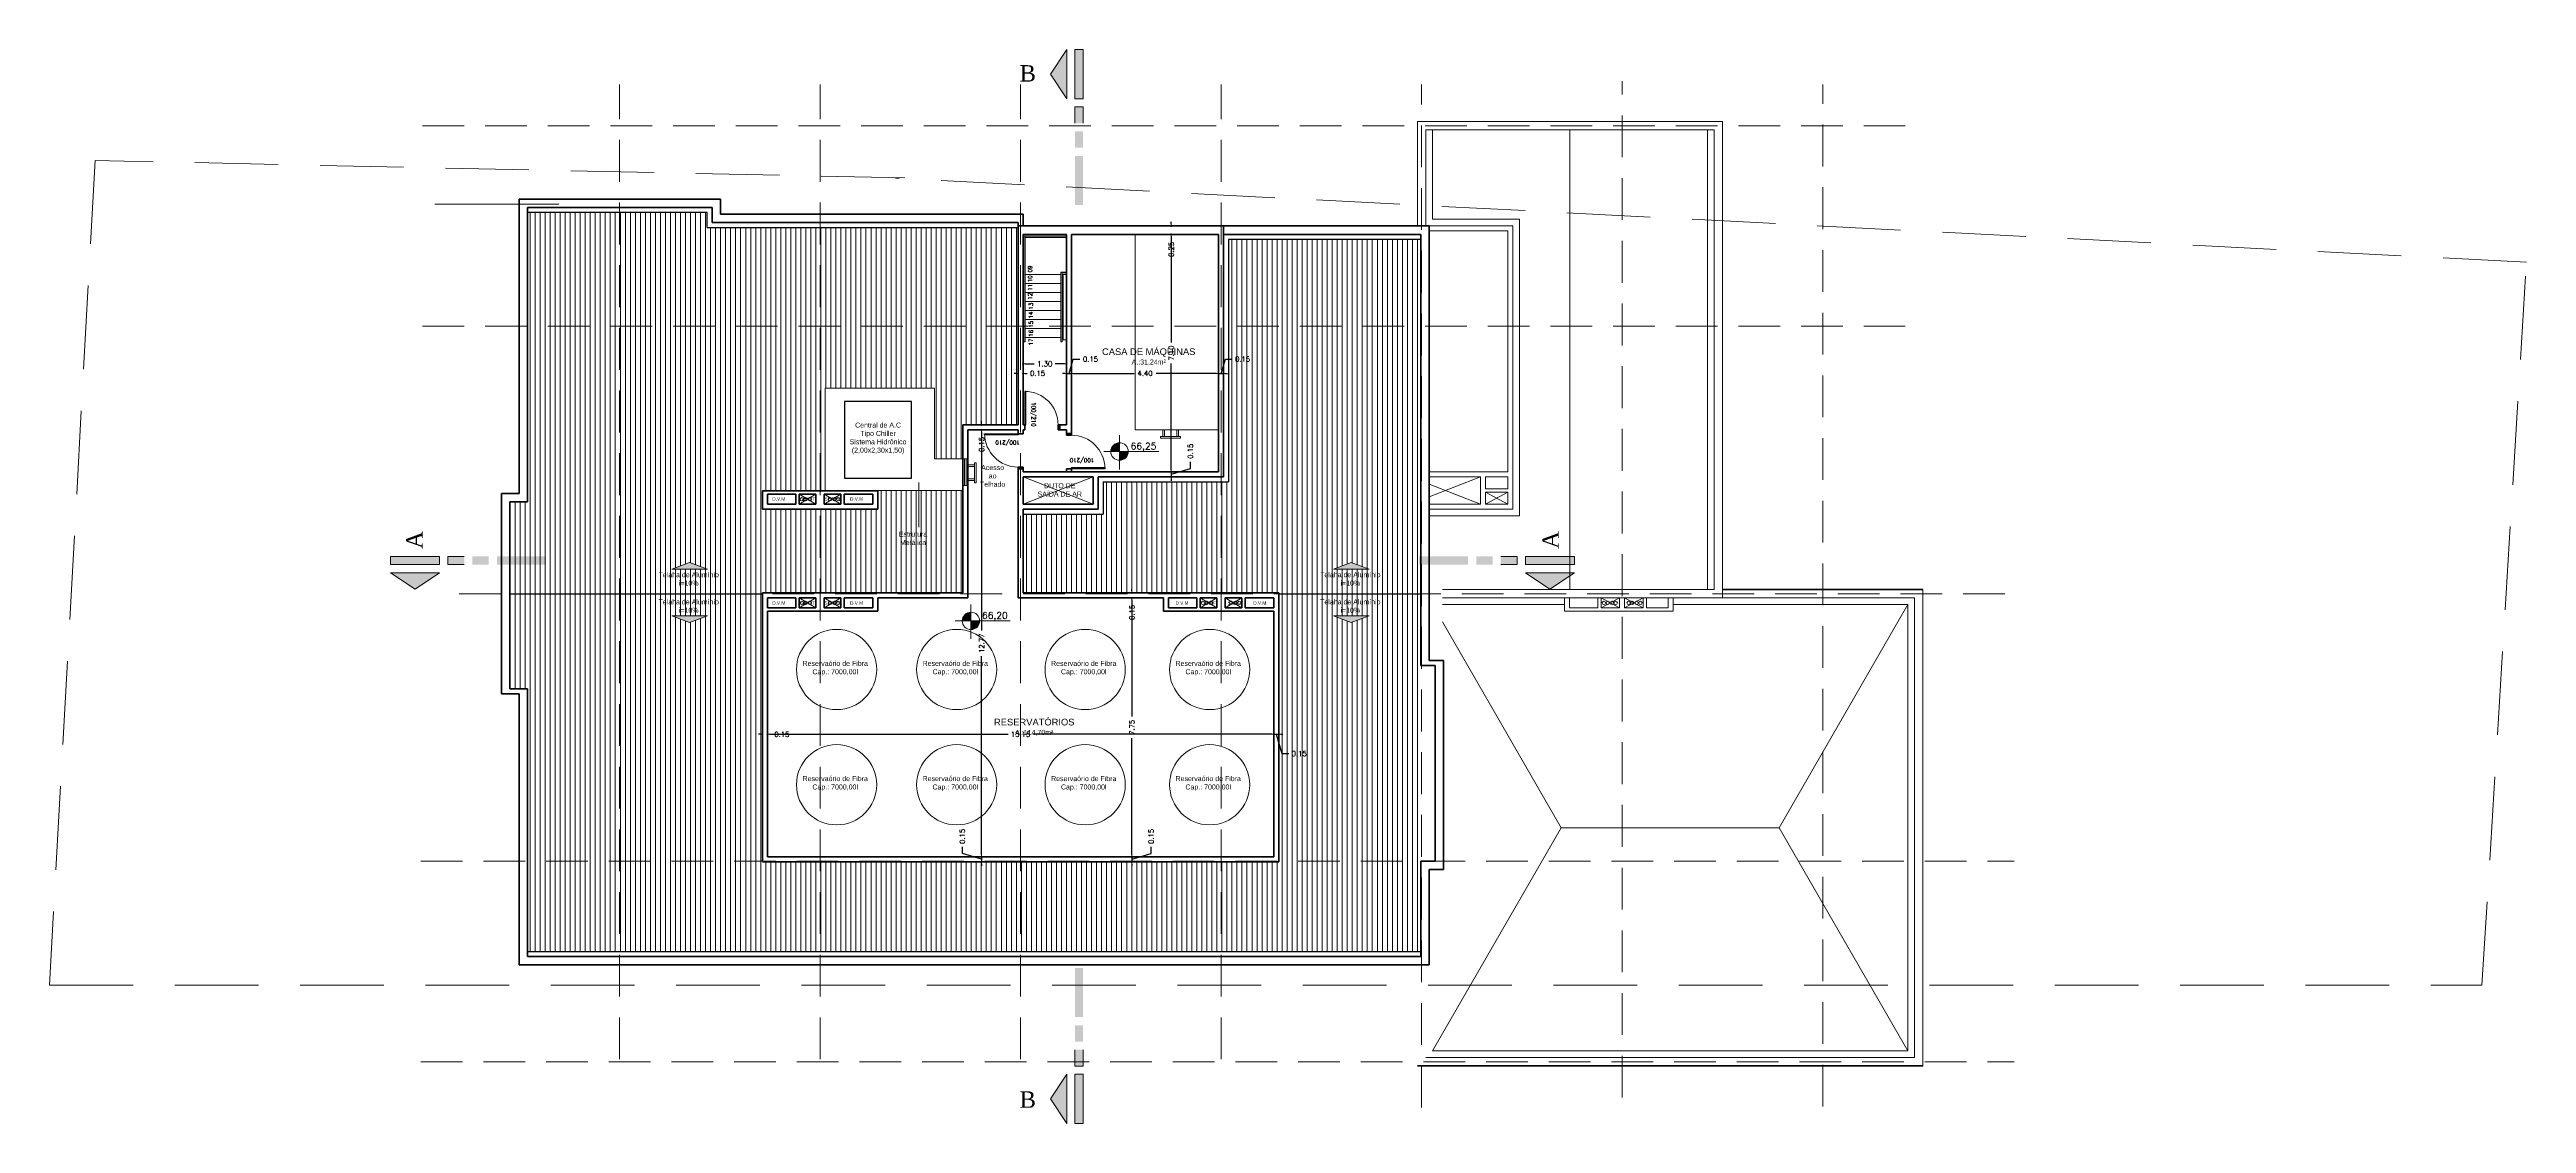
# Model space of a CAD drawing. Header units: millimetres. Extents: x 705 to 840, y 133 to 501.
# Drawn here: x 712.1 to 786.2, y 468.5 to 500.6 of the extents above; entities that cross this region are included whole.
import ezdxf

# ---------------------------------------------------------------- set-up
doc = ezdxf.new("R2010")
doc.units = ezdxf.units.MM
doc.header["$LTSCALE"] = 10
doc.linetypes.add('DASHED2', pattern=[0.375, 0.25, -0.125])
doc.layers.get('0').update_dxf_attribs({"color": 90})
for name, color, linetype, lineweight in [('cinza 03', 252, 'Continuous', 13), ('COTA', 90, 'Continuous', 9), ('linha estutura', 252, 'Continuous', 13), ('PAREDES', 50, 'Continuous', 50), ('PAREDES 2', 50, 'Continuous', 50), ('pn 02', 16, 'Continuous', 20), ('pn 04', 130, 'Continuous', 40), ('PN-01', 90, 'Continuous', 13), ('PN-03', 180, 'Continuous', 30), ('recuos', 16, 'Continuous', 20), ('texto', 16, 'Continuous', 20)]:
    doc.layers.add(name, color=color, linetype=linetype, lineweight=lineweight)
doc.styles.get("Standard").update_dxf_attribs({"font": 'simplex.shx'})
doc.dimstyles.new('1-100', dxfattribs={"dimtxt": 0.15, "dimasz": 0.06, "dimexe": 0.2, "dimexo": 0.1, "dimgap": 0.1, "dimtad": 0, "dimzin": 0, "dimdsep": 46, "dimtxsty": 'Standard', "dimblk": 'DOT', "dimcen": 0.09, "dimclrd": 90, "dimclre": 90, "dimclrt": 16, "dimadec": 0, "dimazin": 0, "dimtfac": 1, "dimtofl": 0, "dimtmove": 0, "dimatfit": 3, "dimldrblk": 'DOT', "dimfxl": 0, "dimtolj": 1, "dimtzin": 0, "dimarcsym": 0})

# ---------------------------------------------------------------- blocks, each defined once
blk = doc.blocks.new('_DOT')
at = {"color": 0, "linetype": 'ByBlock'}
blk.add_line((-0.5, 0), (-1, 0), dxfattribs=at)
at = {"color": 0, "linetype": 'ByBlock', "const_width": 0.5}
blk.add_lwpolyline([(-0.25, 0, 1), (0.25, 0, 1)], format="xyb", close=True, dxfattribs=at)
blk = doc.blocks.new('*D143')
at = {"layer": 'linha estutura', "color": 90, "lineweight": -2}
for p, q in [((741.056, 490.963), (740.996, 490.963)), ((741.116, 491.038), (741.116, 490.763)), ((741.266, 491.038), (741.266, 490.763)), ((741.326, 490.963), (741.386, 490.963))]:
    blk.add_line(p, q, dxfattribs=at)
at = {"layer": 'linha estutura', "color": 90, "lineweight": -2, "xscale": 0.06, "yscale": 0.06, "zscale": 0.06}
blk.add_blockref('_DOT', (741.116, 490.963), dxfattribs=at)
at = {"layer": 'linha estutura', "color": 90, "lineweight": -2, "xscale": 0.06, "yscale": 0.06, "zscale": 0.06, "rotation": 180}
blk.add_blockref('_DOT', (741.266, 490.963), dxfattribs=at)
at = {"layer": 'linha estutura', "color": 16, "insert": (741.7, 490.963), "char_height": 0.15, "attachment_point": 5}
blk.add_mtext('\\A1;0.15', dxfattribs=at)
blk = doc.blocks.new('*D144')
at = {"layer": 'linha estutura', "color": 90, "lineweight": -2}
for p, q in [((742.566, 491.348), (742.566, 491.448)), ((741.266, 491.323), (741.266, 491.048)), ((741.326, 491.248), (741.602, 491.248)), ((742.506, 491.248), (742.23, 491.248))]:
    blk.add_line(p, q, dxfattribs=at)
at = {"layer": 'linha estutura', "color": 90, "lineweight": -2, "xscale": 0.06, "yscale": 0.06, "zscale": 0.06, "rotation": 180}
blk.add_blockref('_DOT', (741.266, 491.248), dxfattribs=at)
at = {"layer": 'linha estutura', "color": 90, "lineweight": -2, "xscale": 0.06, "yscale": 0.06, "zscale": 0.06}
blk.add_blockref('_DOT', (742.566, 491.248), dxfattribs=at)
at = {"layer": 'linha estutura', "color": 16, "insert": (741.916, 491.248), "char_height": 0.15, "attachment_point": 5}
blk.add_mtext('\\A1;1.30', dxfattribs=at)
blk = doc.blocks.new('*D145')
at = {"layer": 'linha estutura', "color": 90, "lineweight": -2}
for p, q in [((742.641, 490.963), (742.768, 491.388)), ((742.768, 491.388), (742.968, 491.388)), ((742.506, 490.963), (742.446, 490.963)), ((742.566, 491.063), (742.566, 491.163)), ((742.566, 490.963), (742.716, 490.963)), ((742.716, 491.063), (742.716, 491.163)), ((742.776, 490.963), (742.836, 490.963))]:
    blk.add_line(p, q, dxfattribs=at)
at = {"layer": 'linha estutura', "color": 90, "lineweight": -2, "xscale": 0.06, "yscale": 0.06, "zscale": 0.06}
blk.add_blockref('_DOT', (742.566, 490.963), dxfattribs=at)
at = {"layer": 'linha estutura', "color": 90, "lineweight": -2, "xscale": 0.06, "yscale": 0.06, "zscale": 0.06, "rotation": 180}
blk.add_blockref('_DOT', (742.716, 490.963), dxfattribs=at)
at = {"layer": 'linha estutura', "color": 16, "insert": (743.283, 491.388), "char_height": 0.15, "attachment_point": 5}
blk.add_mtext('\\A1;0.15', dxfattribs=at)
blk = doc.blocks.new('*D146')
at = {"layer": 'linha estutura', "color": 90, "lineweight": -2}
for p, q in [((742.716, 491.063), (742.716, 491.163)), ((742.776, 490.963), (744.587, 490.963)), ((747.056, 490.963), (745.244, 490.963)), ((747.116, 491.063), (747.116, 491.163))]:
    blk.add_line(p, q, dxfattribs=at)
at = {"layer": 'linha estutura', "color": 90, "lineweight": -2, "xscale": 0.06, "yscale": 0.06, "zscale": 0.06, "rotation": 180}
blk.add_blockref('_DOT', (742.716, 490.963), dxfattribs=at)
at = {"layer": 'linha estutura', "color": 90, "lineweight": -2, "xscale": 0.06, "yscale": 0.06, "zscale": 0.06}
blk.add_blockref('_DOT', (747.116, 490.963), dxfattribs=at)
at = {"layer": 'linha estutura', "color": 16, "insert": (744.916, 490.963), "char_height": 0.15, "attachment_point": 5}
blk.add_mtext('\\A1;4.40', dxfattribs=at)
blk = doc.blocks.new('*D147')
at = {"layer": 'linha estutura', "color": 90, "lineweight": -2}
for p, q in [((747.191, 490.963), (747.318, 491.388)), ((747.318, 491.388), (747.518, 491.388)), ((747.056, 490.963), (746.996, 490.963)), ((747.116, 491.063), (747.116, 491.163)), ((747.116, 490.963), (747.266, 490.963)), ((747.266, 491.063), (747.266, 491.163)), ((747.326, 490.963), (747.386, 490.963))]:
    blk.add_line(p, q, dxfattribs=at)
at = {"layer": 'linha estutura', "color": 90, "lineweight": -2, "xscale": 0.06, "yscale": 0.06, "zscale": 0.06}
blk.add_blockref('_DOT', (747.116, 490.963), dxfattribs=at)
at = {"layer": 'linha estutura', "color": 90, "lineweight": -2, "xscale": 0.06, "yscale": 0.06, "zscale": 0.06, "rotation": 180}
blk.add_blockref('_DOT', (747.266, 490.963), dxfattribs=at)
at = {"layer": 'linha estutura', "color": 16, "insert": (747.833, 491.388), "char_height": 0.15, "attachment_point": 5}
blk.add_mtext('\\A1;0.15', dxfattribs=at)
blk = doc.blocks.new('*D148')
at = {"layer": 'linha estutura', "color": 90, "lineweight": -2}
for p, q in [((745.508, 495.372), (745.899, 495.372)), ((745.508, 495.122), (745.899, 495.122)), ((745.699, 495.432), (745.699, 495.492)), ((745.699, 495.062), (745.699, 495.002))]:
    blk.add_line(p, q, dxfattribs=at)
at = {"layer": 'linha estutura', "color": 90, "lineweight": -2, "xscale": 0.06, "yscale": 0.06, "zscale": 0.06}
for p, rotation in [((745.699, 495.372), 270), ((745.699, 495.122), 90)]:
    blk.add_blockref('_DOT', p, dxfattribs=dict(at, rotation=rotation))
at = {"layer": 'linha estutura', "color": 16, "insert": (745.699, 494.673), "char_height": 0.15, "attachment_point": 5, "rotation": 90}
blk.add_mtext('\\A1;0.25', dxfattribs=at)
blk = doc.blocks.new('*D149')
at = {"layer": 'linha estutura', "color": 90, "lineweight": -2}
for p, q in [((745.508, 495.122), (745.899, 495.122)), ((745.699, 495.062), (745.699, 491.886)), ((745.699, 488.082), (745.699, 491.257)), ((745.799, 488.022), (745.899, 488.022))]:
    blk.add_line(p, q, dxfattribs=at)
at = {"layer": 'linha estutura', "color": 90, "lineweight": -2, "xscale": 0.06, "yscale": 0.06, "zscale": 0.06}
for p, rotation in [((745.699, 495.122), 90), ((745.699, 488.022), 270)]:
    blk.add_blockref('_DOT', p, dxfattribs=dict(at, rotation=rotation))
at = {"layer": 'linha estutura', "color": 16, "insert": (745.699, 491.572), "char_height": 0.15, "attachment_point": 5, "rotation": 90}
blk.add_mtext('\\A1;7.10', dxfattribs=at)
blk = doc.blocks.new('*D150')
at = {"layer": 'linha estutura', "color": 90, "lineweight": -2}
for p, q in [((745.699, 488.082), (745.699, 488.142)), ((745.699, 487.947), (746.274, 488.119)), ((745.699, 488.022), (745.699, 487.872)), ((745.699, 487.812), (745.699, 487.752)), ((745.799, 488.022), (745.899, 488.022)), ((745.799, 487.872), (745.899, 487.872)), ((746.274, 488.119), (746.274, 488.319))]:
    blk.add_line(p, q, dxfattribs=at)
at = {"layer": 'linha estutura', "color": 90, "lineweight": -2, "xscale": 0.06, "yscale": 0.06, "zscale": 0.06}
for p, rotation in [((745.699, 488.022), 270), ((745.699, 487.872), 90)]:
    blk.add_blockref('_DOT', p, dxfattribs=dict(at, rotation=rotation))
at = {"layer": 'linha estutura', "color": 16, "insert": (746.274, 488.633), "char_height": 0.15, "attachment_point": 5, "rotation": 90}
blk.add_mtext('\\A1;0.15', dxfattribs=at)
blk = doc.blocks.new('*D151')
at = {"layer": 'linha estutura', "color": 90, "lineweight": -2}
for p, q in [((733.466, 480.221), (733.466, 480.365)), ((733.616, 480.221), (733.616, 480.365)), ((733.406, 480.165), (733.346, 480.165)), ((733.676, 480.165), (733.736, 480.165))]:
    blk.add_line(p, q, dxfattribs=at)
at = {"layer": 'linha estutura', "color": 90, "lineweight": -2, "xscale": 0.06, "yscale": 0.06, "zscale": 0.06}
blk.add_blockref('_DOT', (733.466, 480.165), dxfattribs=at)
at = {"layer": 'linha estutura', "color": 90, "lineweight": -2, "xscale": 0.06, "yscale": 0.06, "zscale": 0.06, "rotation": 180}
blk.add_blockref('_DOT', (733.616, 480.165), dxfattribs=at)
at = {"layer": 'linha estutura', "color": 16, "insert": (734.05, 480.165), "char_height": 0.15, "attachment_point": 5}
blk.add_mtext('\\A1;0.15', dxfattribs=at)
blk = doc.blocks.new('*D152')
at = {"layer": 'linha estutura', "color": 90, "lineweight": -2}
for p, q in [((733.616, 480.221), (733.616, 480.365)), ((733.676, 480.165), (740.819, 480.165)), ((748.706, 480.165), (741.562, 480.165)), ((748.766, 480.065), (748.766, 479.965))]:
    blk.add_line(p, q, dxfattribs=at)
at = {"layer": 'linha estutura', "color": 90, "lineweight": -2, "xscale": 0.06, "yscale": 0.06, "zscale": 0.06, "rotation": 180}
blk.add_blockref('_DOT', (733.616, 480.165), dxfattribs=at)
at = {"layer": 'linha estutura', "color": 90, "lineweight": -2, "xscale": 0.06, "yscale": 0.06, "zscale": 0.06}
blk.add_blockref('_DOT', (748.766, 480.165), dxfattribs=at)
at = {"layer": 'linha estutura', "color": 16, "insert": (741.191, 480.165), "char_height": 0.15, "attachment_point": 5}
blk.add_mtext('\\A1;15.15', dxfattribs=at)
blk = doc.blocks.new('*D153')
at = {"layer": 'linha estutura', "color": 90, "lineweight": -2}
for p, q in [((748.706, 480.165), (748.646, 480.165)), ((748.766, 480.165), (748.916, 480.165)), ((748.766, 480.065), (748.766, 479.965)), ((748.841, 480.165), (749.013, 479.59)), ((748.916, 480.065), (748.916, 479.965)), ((748.976, 480.165), (749.036, 480.165)), ((749.013, 479.59), (749.213, 479.59))]:
    blk.add_line(p, q, dxfattribs=at)
at = {"layer": 'linha estutura', "color": 90, "lineweight": -2, "xscale": 0.06, "yscale": 0.06, "zscale": 0.06}
blk.add_blockref('_DOT', (748.766, 480.165), dxfattribs=at)
at = {"layer": 'linha estutura', "color": 90, "lineweight": -2, "xscale": 0.06, "yscale": 0.06, "zscale": 0.06, "rotation": 180}
blk.add_blockref('_DOT', (748.916, 480.165), dxfattribs=at)
at = {"layer": 'linha estutura', "color": 16, "insert": (749.528, 479.59), "char_height": 0.15, "attachment_point": 5}
blk.add_mtext('\\A1;0.15', dxfattribs=at)
blk = doc.blocks.new('*D154')
at = {"layer": 'linha estutura', "color": 90, "lineweight": -2}
for p, q in [((740.024, 489.482), (740.024, 489.542)), ((740.024, 489.212), (740.024, 489.152)), ((740.116, 489.422), (740.224, 489.422)), ((740.116, 489.272), (740.224, 489.272))]:
    blk.add_line(p, q, dxfattribs=at)
at = {"layer": 'linha estutura', "color": 90, "lineweight": -2, "xscale": 0.06, "yscale": 0.06, "zscale": 0.06}
for p, rotation in [((740.024, 489.422), 270), ((740.024, 489.272), 90)]:
    blk.add_blockref('_DOT', p, dxfattribs=dict(at, rotation=rotation))
at = {"layer": 'linha estutura', "color": 16, "insert": (740.024, 488.837), "char_height": 0.15, "attachment_point": 5, "rotation": 90}
blk.add_mtext('\\A1;0.15', dxfattribs=at)
blk = doc.blocks.new('*D155')
at = {"layer": 'linha estutura', "color": 90, "lineweight": -2}
for p, q in [((740.024, 489.212), (740.024, 483.272)), ((740.116, 489.272), (740.224, 489.272)), ((740.024, 476.562), (740.024, 482.501)), ((739.924, 476.502), (739.824, 476.502))]:
    blk.add_line(p, q, dxfattribs=at)
at = {"layer": 'linha estutura', "color": 90, "lineweight": -2, "xscale": 0.06, "yscale": 0.06, "zscale": 0.06}
for p, rotation in [((740.024, 489.272), 90), ((740.024, 476.502), 270)]:
    blk.add_blockref('_DOT', p, dxfattribs=dict(at, rotation=rotation))
at = {"layer": 'linha estutura', "color": 16, "insert": (740.024, 482.887), "char_height": 0.15, "attachment_point": 5, "rotation": 90}
blk.add_mtext('\\A1;12.77', dxfattribs=at)
blk = doc.blocks.new('*D156')
at = {"layer": 'linha estutura', "color": 90, "lineweight": -2}
for p, q in [((739.449, 476.599), (739.449, 476.799)), ((740.024, 476.427), (739.449, 476.599)), ((740.024, 476.562), (740.024, 476.622)), ((739.924, 476.502), (739.824, 476.502)), ((739.924, 476.352), (739.824, 476.352)), ((740.024, 476.502), (740.024, 476.352)), ((740.024, 476.292), (740.024, 476.232))]:
    blk.add_line(p, q, dxfattribs=at)
at = {"layer": 'linha estutura', "color": 90, "lineweight": -2, "xscale": 0.06, "yscale": 0.06, "zscale": 0.06}
for p, rotation in [((740.024, 476.502), 270), ((740.024, 476.352), 90)]:
    blk.add_blockref('_DOT', p, dxfattribs=dict(at, rotation=rotation))
at = {"layer": 'linha estutura', "color": 16, "insert": (739.449, 477.113), "char_height": 0.15, "attachment_point": 5, "rotation": 90}
blk.add_mtext('\\A1;0.15', dxfattribs=at)
blk = doc.blocks.new('*D157')
at = {"layer": 'linha estutura', "color": 90, "lineweight": -2}
for p, q in [((744.523, 484.457), (744.523, 484.517)), ((744.523, 484.187), (744.523, 484.127)), ((744.616, 484.397), (744.723, 484.397)), ((744.616, 484.247), (744.723, 484.247))]:
    blk.add_line(p, q, dxfattribs=at)
at = {"layer": 'linha estutura', "color": 90, "lineweight": -2, "xscale": 0.06, "yscale": 0.06, "zscale": 0.06}
for p, rotation in [((744.523, 484.397), 270), ((744.523, 484.247), 90)]:
    blk.add_blockref('_DOT', p, dxfattribs=dict(at, rotation=rotation))
at = {"layer": 'linha estutura', "color": 16, "insert": (744.523, 483.812), "char_height": 0.15, "attachment_point": 5, "rotation": 90}
blk.add_mtext('\\A1;0.15', dxfattribs=at)
blk = doc.blocks.new('*D158')
at = {"layer": 'linha estutura', "color": 90, "lineweight": -2}
for p, q in [((744.523, 484.187), (744.523, 480.703)), ((744.616, 484.247), (744.723, 484.247)), ((744.523, 476.562), (744.523, 480.046)), ((744.423, 476.502), (744.323, 476.502))]:
    blk.add_line(p, q, dxfattribs=at)
at = {"layer": 'linha estutura', "color": 90, "lineweight": -2, "xscale": 0.06, "yscale": 0.06, "zscale": 0.06}
for p, rotation in [((744.523, 484.247), 90), ((744.523, 476.502), 270)]:
    blk.add_blockref('_DOT', p, dxfattribs=dict(at, rotation=rotation))
at = {"layer": 'linha estutura', "color": 16, "insert": (744.523, 480.374), "char_height": 0.15, "attachment_point": 5, "rotation": 90}
blk.add_mtext('\\A1;7.75', dxfattribs=at)
blk = doc.blocks.new('*D159')
at = {"layer": 'linha estutura', "color": 90, "lineweight": -2}
for p, q in [((744.523, 476.562), (744.523, 476.622)), ((744.523, 476.427), (745.098, 476.599)), ((745.098, 476.599), (745.098, 476.799)), ((744.423, 476.502), (744.323, 476.502)), ((744.523, 476.502), (744.523, 476.352)), ((744.523, 476.292), (744.523, 476.232)), ((744.623, 476.352), (744.723, 476.352))]:
    blk.add_line(p, q, dxfattribs=at)
at = {"layer": 'linha estutura', "color": 90, "lineweight": -2, "xscale": 0.06, "yscale": 0.06, "zscale": 0.06}
for p, rotation in [((744.523, 476.502), 270), ((744.523, 476.352), 90)]:
    blk.add_blockref('_DOT', p, dxfattribs=dict(at, rotation=rotation))
at = {"layer": 'linha estutura', "color": 16, "insert": (745.098, 477.113), "char_height": 0.15, "attachment_point": 5, "rotation": 90}
blk.add_mtext('\\A1;0.15', dxfattribs=at)

msp = doc.modelspace()

# ---------------------------------------------------------------- hatches: boundary and pattern name
at = {"layer": 'cinza 03'}
h = msp.add_hatch(dxfattribs=at)
h.set_pattern_fill('_USER', color=256, scale=0.15, angle=90, style=0, pattern_type=0)
h.set_pattern_definition([(90, (759.06589, 189.11928), (-0.15, 9e-18), [])])
h.paths.add_polyline_path([(741.116, 495.322), (735.191, 495.322), (735.191, 492.372), (741.116, 492.372)])
h.paths.add_polyline_path([(741.116, 492.372), (735.191, 492.372), (735.191, 487.447), (735.346, 487.447), (735.346, 490.522), (738.615, 490.522), (738.615, 488.407), (739.466, 488.407), (739.466, 489.422), (741.116, 489.422)])
h.paths.add_polyline_path([(739.466, 487.457), (736.916, 487.457), (736.916, 486.897), (735.191, 486.897), (735.191, 484.397), (739.466, 484.397)])
h.paths.add_polyline_path([(735.191, 486.897), (733.466, 486.897), (733.466, 487.447), (735.191, 487.447), (735.191, 492.372), (729.191, 492.372), (729.191, 484.372), (733.466, 484.372), (733.466, 484.397), (735.191, 484.397)])
h.paths.add_polyline_path([(731.822, 485.108), (730.756, 485.108), (731.289, 485.306)], flags=16)
h.paths.add_polyline_path([(735.191, 495.322), (731.816, 495.322), (731.816, 495.772), (729.191, 495.772), (729.191, 492.372), (735.191, 492.372)])
h.paths.add_polyline_path([(729.191, 495.772), (726.441, 495.772), (726.441, 492.372), (729.191, 492.372)])
h.paths.add_polyline_path([(729.191, 492.372), (726.441, 492.372), (726.441, 487.122), (725.908, 487.122), (725.908, 484.372), (729.191, 484.372)])
h.paths.add_polyline_path([(729.191, 484.372), (725.908, 484.372), (725.908, 481.522), (726.441, 481.522), (726.441, 476.372), (729.191, 476.372)])
h.paths.add_polyline_path([(733.466, 483.847), (733.466, 484.372), (729.191, 484.372), (729.191, 476.372), (733.466, 476.372)])
h.paths.add_polyline_path([(731.289, 483.51), (730.756, 483.708), (731.822, 483.708)], flags=16)
h.paths.add_polyline_path([(735.191, 476.352), (733.466, 476.352), (733.466, 476.372), (729.191, 476.372), (729.191, 473.67), (735.191, 473.67)])
h.paths.add_polyline_path([(729.191, 476.372), (726.441, 476.372), (726.441, 473.67), (729.191, 473.67)])
h.paths.add_polyline_path([(741.191, 476.352), (735.191, 476.352), (735.191, 473.67), (741.191, 473.67)])
h.paths.add_polyline_path([(747.191, 476.352), (741.191, 476.352), (741.191, 473.67), (747.191, 473.67)])
h.paths.add_polyline_path([(753.166, 476.372), (748.916, 476.372), (748.916, 476.352), (747.191, 476.352), (747.191, 473.67), (753.166, 473.67)])
h.paths.add_polyline_path([(753.191, 482.222), (753.166, 482.222), (753.166, 484.372), (748.916, 484.372), (748.916, 483.847), (748.916, 476.372), (753.191, 476.372)])
h.paths.add_polyline_path([(751.085, 483.51), (750.553, 483.708), (751.618, 483.708)], flags=16)
h.paths.add_polyline_path([(753.166, 492.372), (747.416, 492.372), (747.416, 487.722), (747.191, 487.722), (747.191, 484.397), (748.916, 484.397), (748.916, 484.372), (753.166, 484.372)])
h.paths.add_polyline_path([(751.085, 485.306), (751.618, 485.108), (750.553, 485.108)], flags=16)
h.paths.add_polyline_path([(747.191, 487.722), (743.666, 487.722), (743.666, 486.747), (741.266, 486.747), (741.266, 484.397), (747.191, 484.397)])
h.paths.add_polyline_path([(753.166, 494.972), (747.416, 494.972), (747.416, 492.372), (753.166, 492.372)])
h.paths.add_polyline_path([(737.524, 486.266), (738.424, 486.266), (738.424, 485.788), (737.524, 485.788)], flags=24)
h.paths.add_polyline_path([(730.328, 485.06), (732.196, 485.06), (732.196, 484.576), (730.328, 484.576)], flags=24)
h.paths.add_polyline_path([(730.328, 484.24), (732.196, 484.24), (732.196, 483.756), (730.328, 483.756)], flags=24)
h.paths.add_polyline_path([(750.125, 484.24), (751.992, 484.24), (751.992, 483.756), (750.125, 483.756)], flags=24)
h.paths.add_polyline_path([(750.125, 485.06), (751.992, 485.06), (751.992, 484.576), (750.125, 484.576)], flags=24)
h = msp.add_hatch(color=256, dxfattribs=at)
h.paths.add_polyline_path([(744.152, 488.887, 0.414214), (743.891, 488.625), (744.152, 488.625)])
h.paths.add_polyline_path([(744.152, 488.364, 0.414214), (744.414, 488.625), (744.152, 488.625)])
h = msp.add_hatch(color=256, dxfattribs=at)
h.paths.add_polyline_path([(739.706, 483.819, 0.414214), (739.444, 483.558), (739.706, 483.558)])
h.paths.add_polyline_path([(739.706, 483.296, 0.414214), (739.967, 483.558), (739.706, 483.558)])
at = {"layer": 'PN-01', "ltscale": 0.05}
h = msp.add_hatch(color=256, dxfattribs=at)
h.paths.add_polyline_path([(742.083, 499.915), (742.573, 500.65), (742.573, 499.18)])
h.paths.add_polyline_path([(742.818, 499.18), (742.818, 500.65), (743.063, 500.65), (743.063, 499.18)])
h.paths.add_polyline_path([(742.818, 498.445), (742.818, 498.935), (743.063, 498.935), (743.063, 498.445)])
h.paths.add_polyline_path([(742.818, 497.71), (742.818, 498.2), (743.063, 498.2), (743.063, 497.71)])
h.paths.add_polyline_path([(742.818, 496.741), (742.818, 497.465), (743.063, 497.465), (743.063, 496.741)])
h.paths.add_polyline_path([(742.818, 495.995), (742.818, 496.741), (743.063, 496.741), (743.063, 495.995)])
h = msp.add_hatch(color=256, dxfattribs=at)
h.paths.add_polyline_path([(723.075, 484.506), (722.34, 484.996), (723.81, 484.996)])
h.paths.add_polyline_path([(723.81, 485.241), (722.34, 485.241), (722.34, 485.486), (723.81, 485.486)])
h.paths.add_polyline_path([(724.545, 485.241), (724.055, 485.241), (724.055, 485.486), (724.545, 485.486)])
h.paths.add_polyline_path([(725.28, 485.241), (724.79, 485.241), (724.79, 485.486), (725.28, 485.486)])
h.paths.add_polyline_path([(726.249, 485.241), (725.525, 485.241), (725.525, 485.486), (726.249, 485.486)])
h.paths.add_polyline_path([(726.995, 485.241), (726.249, 485.241), (726.249, 485.486), (726.995, 485.486)])
h = msp.add_hatch(color=256, dxfattribs=at)
h.paths.add_polyline_path([(757.03, 484.506), (757.765, 484.996), (756.295, 484.996)])
h.paths.add_polyline_path([(756.295, 485.241), (757.765, 485.241), (757.765, 485.486), (756.295, 485.486)])
h.paths.add_polyline_path([(755.56, 485.241), (756.05, 485.241), (756.05, 485.486), (755.56, 485.486)])
h.paths.add_polyline_path([(754.825, 485.241), (755.315, 485.241), (755.315, 485.486), (754.825, 485.486)])
h.paths.add_polyline_path([(753.856, 485.241), (754.58, 485.241), (754.58, 485.486), (753.856, 485.486)])
h.paths.add_polyline_path([(753.11, 485.241), (753.856, 485.241), (753.856, 485.486), (753.11, 485.486)])
h = msp.add_hatch(color=256, dxfattribs=at)
h.paths.add_polyline_path([(757.03, 484.506), (757.765, 484.996), (756.295, 484.996)])
h.paths.add_polyline_path([(756.295, 485.241), (757.765, 485.241), (757.765, 485.486), (756.295, 485.486)])
h.paths.add_polyline_path([(755.56, 485.241), (756.05, 485.241), (756.05, 485.486), (755.56, 485.486)])
h.paths.add_polyline_path([(754.825, 485.241), (755.315, 485.241), (755.315, 485.486), (754.825, 485.486)])
h.paths.add_polyline_path([(753.856, 485.241), (754.58, 485.241), (754.58, 485.486), (753.856, 485.486)])
h.paths.add_polyline_path([(753.11, 485.241), (753.856, 485.241), (753.856, 485.486), (753.11, 485.486)])
at = {"layer": 'PN-01'}
for points in [[(731.289, 485.306), (731.822, 485.108), (730.756, 485.108)], [(751.085, 485.306), (751.618, 485.108), (750.553, 485.108)], [(731.289, 483.51), (731.822, 483.708), (730.756, 483.708)], [(751.085, 483.51), (751.618, 483.708), (750.553, 483.708)]]:
    msp.add_hatch(color=256, dxfattribs=at).paths.add_polyline_path(points)
at = {"layer": 'PN-01', "ltscale": 0.05}
h = msp.add_hatch(color=256, dxfattribs=at)
h.paths.add_polyline_path([(742.083, 469.259), (742.573, 468.524), (742.573, 469.994)])
h.paths.add_polyline_path([(742.818, 469.994), (742.818, 468.524), (743.063, 468.524), (743.063, 469.994)])
h.paths.add_polyline_path([(742.818, 470.729), (742.818, 470.239), (743.063, 470.239), (743.063, 470.729)])
h.paths.add_polyline_path([(742.818, 471.464), (742.818, 470.974), (743.063, 470.974), (743.063, 471.464)])
h.paths.add_polyline_path([(742.818, 472.433), (742.818, 471.709), (743.063, 471.709), (743.063, 472.433)])
h.paths.add_polyline_path([(742.818, 473.179), (742.818, 472.433), (743.063, 472.433), (743.063, 473.179)])

# ---------------------------------------------------------------- linework, layer by layer
at = {"layer": 'cinza 03'}
for p, q in [((753.066, 498.497), (753.066, 495.372)), ((762.191, 498.497), (753.066, 498.497)), ((762.191, 498.497), (753.066, 498.497)), ((753.316, 498.247), (753.316, 495.372)), ((761.941, 498.247), (753.316, 498.247)), ((753.516, 498.247), (753.516, 495.572)), ((757.628, 484.497), (757.628, 498.247)), ((761.741, 484.497), (761.741, 498.247)), ((761.941, 484.497), (761.941, 498.247)), ((762.191, 484.497), (762.191, 498.497)), ((762.191, 484.247), (762.191, 498.497)), ((727.38, 496.023), (723.667, 496.023)), ((755.916, 495.372), (753.316, 495.372)), ((755.766, 495.222), (753.416, 495.222)), ((756.116, 495.572), (753.516, 495.572)), ((755.766, 488.022), (755.766, 495.222)), ((755.916, 486.897), (755.916, 495.372)), ((756.116, 486.697), (756.116, 495.572)), ((741.266, 487.872), (743.366, 487.047)), ((743.366, 487.872), (741.266, 487.047)), ((755.766, 488.022), (753.416, 488.022)), ((754.956, 487.872), (753.416, 487.872)), ((754.956, 487.872), (753.416, 487.267)), ((754.956, 487.872), (754.956, 487.047)), ((755.766, 487.872), (755.106, 487.872)), ((755.106, 487.872), (755.106, 487.509)), ((755.766, 487.509), (755.766, 487.872)), ((755.916, 486.897), (755.916, 488.022)), ((735.066, 487.347), (734.566, 487.047)), ((734.566, 487.347), (735.066, 487.047)), ((735.316, 487.347), (735.816, 487.047)), ((735.816, 487.347), (735.316, 487.047)), ((753.416, 487.652), (754.956, 487.047)), ((753.416, 487.047), (754.956, 487.047)), ((755.106, 487.509), (755.766, 487.509)), ((755.106, 487.409), (755.766, 487.047)), ((755.766, 487.409), (755.106, 487.047)), ((755.106, 487.409), (755.766, 487.409)), ((755.106, 487.409), (755.106, 487.047)), ((755.106, 487.047), (755.766, 487.047)), ((755.766, 487.047), (755.766, 487.409)), ((753.416, 486.897), (755.916, 486.897)), ((753.416, 486.697), (756.116, 486.697)), ((735.066, 483.947), (734.566, 484.247)), ((734.566, 483.947), (735.066, 484.247)), ((735.316, 483.947), (735.816, 484.247)), ((735.816, 483.947), (735.316, 484.247)), ((747.066, 483.947), (746.566, 484.247)), ((746.566, 483.947), (747.066, 484.247)), ((747.316, 483.947), (747.816, 484.247)), ((747.816, 483.947), (747.316, 484.247)), ((761.941, 484.497), (753.816, 484.497)), ((753.816, 484.247), (762.191, 484.247)), ((753.816, 484.047), (757.466, 484.047)), ((753.816, 484.047), (757.466, 484.047)), ((757.466, 483.847), (757.466, 484.247)), ((757.616, 483.947), (757.616, 484.247)), ((758.466, 484.247), (757.916, 484.247)), ((758.466, 484.247), (757.916, 484.247)), ((758.466, 483.947), (758.466, 484.247)), ((759.116, 484.247), (758.566, 484.247)), ((758.566, 484.247), (759.116, 484.247)), ((759.116, 484.247), (758.566, 484.247)), ((759.116, 483.947), (758.566, 484.247)), ((758.566, 483.947), (758.566, 484.247)), ((758.566, 483.947), (759.116, 484.247)), ((759.116, 484.247), (758.566, 484.247)), ((758.566, 484.247), (759.116, 484.247)), ((759.116, 484.247), (758.566, 484.247)), ((759.116, 483.947), (759.116, 484.247)), ((759.116, 484.247), (759.116, 483.947)), ((759.116, 484.247), (759.116, 483.947)), ((759.266, 483.947), (759.266, 484.247)), ((759.266, 484.247), (759.266, 483.947)), ((759.266, 484.247), (759.816, 484.247)), ((759.266, 484.247), (759.266, 483.947)), ((759.266, 483.947), (759.816, 484.247)), ((759.816, 483.947), (759.266, 484.247)), ((759.266, 484.247), (759.816, 484.247)), ((759.816, 483.947), (759.816, 484.247)), ((759.916, 483.947), (759.916, 484.247)), ((760.566, 484.247), (760.566, 483.947)), ((760.566, 484.247), (760.566, 483.947)), ((760.716, 484.247), (760.716, 483.847)), ((760.716, 484.047), (767.741, 484.047)), ((768.191, 484.497), (762.191, 484.497)), ((767.941, 484.247), (762.191, 484.247)), ((767.741, 484.047), (763.887, 477.372)), ((767.741, 470.697), (767.741, 484.047)), ((767.941, 470.497), (767.941, 484.247)), ((768.191, 470.247), (768.191, 484.497)), ((768.191, 470.247), (768.191, 484.372)), ((753.816, 483.527), (757.37, 477.372)), ((759.116, 483.847), (757.466, 483.847)), ((758.466, 483.947), (757.616, 483.947)), ((759.116, 483.947), (758.566, 483.947)), ((759.116, 483.847), (760.716, 483.847)), ((759.266, 483.947), (759.816, 483.947)), ((759.916, 483.947), (760.566, 483.947)), ((753.516, 470.697), (757.37, 477.372)), ((757.37, 477.372), (763.887, 477.372)), ((767.741, 470.697), (763.887, 477.372)), ((753.516, 470.697), (767.741, 470.697)), ((753.066, 470.247), (768.191, 470.247)), ((753.316, 470.497), (767.941, 470.497))]:
    msp.add_line(p, q, dxfattribs=at)
for centre in [(734.646, 487.197), (734.76, 487.197), (734.889, 487.197), (735.492, 487.197), (735.622, 487.197), (735.736, 487.197), (734.646, 484.096), (734.76, 484.096), (734.889, 484.096), (735.492, 484.096), (735.622, 484.096), (735.736, 484.096), (746.646, 484.096), (746.76, 484.096), (746.889, 484.096), (747.492, 484.096), (747.622, 484.096), (747.736, 484.096), (758.646, 484.096), (758.646, 484.096), (758.76, 484.096), (758.76, 484.096), (758.889, 484.096), (758.889, 484.096), (758.997, 484.096), (758.997, 484.096), (759.385, 484.096), (759.385, 484.096), (759.492, 484.096), (759.492, 484.096), (759.622, 484.096), (759.622, 484.096), (759.736, 484.096), (759.736, 484.096)]:
    msp.add_circle(centre, 0.05, dxfattribs=at)
for centre, start, end in [((741.316, 489.422), 0, 90), ((741.116, 489.159), 180, 270), ((742.716, 488.112), 0, 90)]:
    msp.add_arc(centre, 1, start, end, dxfattribs=at)
at = {"layer": 'COTA'}
for p, q in [((743.678, 488.625), (745.331, 488.625)), ((744.152, 489.113), (744.152, 488.087)), ((738.143, 487.703), (738.143, 486.36)), ((739.706, 484.046), (739.706, 483.02)), ((739.231, 483.558), (740.884, 483.558))]:
    msp.add_line(p, q, dxfattribs=at)
for centre in [(744.152, 488.625), (739.706, 483.558)]:
    msp.add_circle(centre, 0.261, dxfattribs=at)
at = {"layer": 'linha estutura', "linetype": 'DASHED2', "ltscale": 0.5}
for p, q in [((729.191, 470.447), (729.191, 499.601)), ((735.191, 470.447), (735.191, 499.601)), ((741.191, 470.447), (741.191, 499.601)), ((747.191, 470.447), (747.191, 499.601)), ((753.191, 469.002), (753.191, 499.601)), ((759.191, 469.301), (759.191, 499.701)), ((765.191, 469.028), (765.191, 499.601)), ((723.297, 498.372), (767.656, 498.372)), ((723.297, 492.372), (767.656, 492.372)), ((724.39, 484.372), (771.017, 484.372)), ((723.247, 476.372), (770.918, 476.372)), ((723.247, 470.372), (770.918, 470.372))]:
    msp.add_line(p, q, dxfattribs=at)
at = {"layer": 'PAREDES'}
for p, q in [((741.116, 489.422), (741.116, 495.472)), ((742.566, 489.422), (742.566, 495.122)), ((742.716, 489.112), (742.716, 495.122)), ((741.266, 493.613), (741.266, 489.422)), ((741.266, 489.422), (741.266, 493.613)), ((739.466, 484.397), (739.466, 489.422)), ((741.116, 489.422), (739.466, 489.422)), ((739.616, 484.247), (739.616, 489.272)), ((741.116, 489.272), (739.616, 489.272)), ((741.116, 489.159), (741.116, 489.272)), ((741.266, 489.159), (741.116, 489.159)), ((741.266, 489.159), (741.116, 489.159)), ((741.316, 489.422), (741.266, 489.422)), ((741.316, 489.272), (741.266, 489.272)), ((741.266, 489.159), (741.266, 489.272)), ((741.316, 489.272), (741.316, 489.422)), ((741.316, 489.272), (741.316, 489.422)), ((742.316, 489.272), (742.316, 489.422)), ((742.316, 489.272), (742.316, 489.422)), ((742.316, 489.272), (742.316, 489.422)), ((742.566, 489.422), (742.316, 489.422)), ((742.566, 489.272), (742.316, 489.272)), ((742.366, 489.272), (742.366, 489.422)), ((742.566, 489.112), (742.566, 489.272)), ((742.566, 489.162), (742.716, 489.162)), ((742.566, 489.112), (742.716, 489.112)), ((742.566, 489.112), (742.716, 489.112)), ((742.566, 489.112), (742.716, 489.112)), ((741.116, 488.022), (741.116, 488.159)), ((741.266, 488.159), (741.116, 488.159)), ((741.266, 488.159), (741.116, 488.159)), ((741.266, 488.159), (741.116, 488.159)), ((741.266, 488.109), (741.116, 488.109)), ((741.266, 488.022), (741.266, 488.159)), ((742.566, 488.022), (742.566, 488.112)), ((742.566, 488.112), (742.716, 488.112)), ((742.566, 488.112), (742.716, 488.112)), ((742.716, 488.022), (742.716, 488.112))]:
    msp.add_line(p, q, dxfattribs=at)
at = {"layer": 'PAREDES', "linetype": 'Continuous'}
for p, q in [((741.266, 495.122), (741.266, 493.413)), ((741.266, 493.413), (741.266, 492.214))]:
    msp.add_line(p, q, dxfattribs=at)
at = {"layer": 'PAREDES 2'}
for p, q in [((741.266, 495.122), (742.566, 495.122)), ((742.716, 495.122), (747.116, 495.122)), ((747.116, 495.122), (747.116, 488.022)), ((747.266, 495.372), (747.266, 487.872)), ((753.316, 495.372), (750.456, 495.372)), ((741.116, 488.022), (741.116, 484.247)), ((741.266, 488.022), (747.116, 488.022)), ((741.266, 487.872), (743.366, 487.872)), ((741.266, 487.872), (741.266, 487.047)), ((743.366, 487.872), (743.366, 487.047)), ((743.516, 487.872), (743.516, 486.897)), ((743.516, 487.872), (747.266, 487.872)), ((736.916, 487.447), (733.466, 487.447)), ((733.466, 486.897), (733.466, 487.447)), ((734.466, 487.347), (733.616, 487.347)), ((733.616, 487.047), (733.616, 487.347)), ((733.616, 487.047), (734.466, 487.047)), ((734.466, 487.047), (733.616, 487.047)), ((734.466, 487.047), (733.916, 487.047)), ((734.466, 487.347), (734.466, 487.047)), ((735.066, 487.347), (734.566, 487.347)), ((734.566, 487.347), (734.566, 487.047)), ((735.066, 487.047), (734.566, 487.047)), ((735.066, 487.047), (735.066, 487.347)), ((735.066, 487.347), (735.066, 487.047)), ((735.066, 487.347), (735.066, 487.047)), ((735.316, 487.047), (735.316, 487.347)), ((735.316, 487.347), (735.816, 487.347)), ((735.316, 487.347), (735.316, 487.047)), ((735.316, 487.347), (735.316, 487.047)), ((735.816, 487.047), (735.316, 487.047)), ((735.816, 487.347), (735.816, 487.047)), ((735.916, 487.347), (735.916, 487.047)), ((735.916, 487.347), (736.766, 487.347)), ((735.916, 487.047), (736.766, 487.047)), ((735.916, 487.047), (736.466, 487.047)), ((736.766, 487.047), (735.916, 487.047)), ((735.916, 487.047), (736.766, 487.047)), ((736.766, 487.047), (735.916, 487.047)), ((736.766, 487.047), (736.766, 487.347)), ((736.916, 486.897), (736.916, 487.447)), ((741.266, 487.047), (743.366, 487.047)), ((733.466, 486.897), (736.916, 486.897)), ((741.266, 486.897), (743.516, 486.897)), ((741.266, 486.897), (741.266, 484.397)), ((733.466, 484.397), (739.466, 484.397)), ((733.466, 484.397), (733.466, 483.847)), ((733.616, 484.247), (733.616, 483.947)), ((733.616, 484.247), (734.466, 484.247)), ((734.466, 484.247), (733.616, 484.247)), ((734.466, 484.247), (733.916, 484.247)), ((734.466, 483.947), (734.466, 484.247)), ((734.566, 483.947), (734.566, 484.247)), ((735.066, 484.247), (734.566, 484.247)), ((735.066, 483.947), (735.066, 484.247)), ((735.066, 483.947), (735.066, 484.247)), ((735.316, 483.947), (735.316, 484.247)), ((735.316, 483.947), (735.316, 484.247)), ((735.816, 484.247), (735.316, 484.247)), ((735.816, 483.947), (735.816, 484.247)), ((735.916, 484.247), (736.766, 484.247)), ((735.916, 484.247), (736.466, 484.247)), ((735.916, 483.947), (735.916, 484.247)), ((736.766, 484.247), (735.916, 484.247)), ((735.916, 484.247), (736.766, 484.247)), ((736.766, 484.247), (735.916, 484.247)), ((736.766, 484.247), (736.766, 483.947)), ((736.916, 484.247), (736.916, 483.847)), ((739.616, 484.247), (736.916, 484.247)), ((745.466, 484.247), (741.116, 484.247)), ((741.266, 484.397), (748.916, 484.397)), ((745.466, 484.247), (745.466, 483.847)), ((745.616, 484.247), (745.616, 483.947)), ((745.616, 484.247), (746.466, 484.247)), ((746.466, 484.247), (745.616, 484.247)), ((746.466, 484.247), (745.916, 484.247)), ((746.466, 483.947), (746.466, 484.247)), ((747.066, 484.247), (746.566, 484.247)), ((746.566, 484.247), (747.066, 484.247)), ((746.566, 483.947), (746.566, 484.247)), ((747.066, 483.947), (747.066, 484.247)), ((747.066, 483.947), (747.066, 484.247)), ((747.316, 483.947), (747.316, 484.247)), ((747.316, 483.947), (747.316, 484.247)), ((747.316, 484.247), (747.816, 484.247)), ((747.816, 483.947), (747.816, 484.247)), ((747.916, 484.247), (748.466, 484.247)), ((747.916, 483.947), (747.916, 484.247)), ((748.766, 484.247), (747.916, 484.247)), ((747.916, 484.247), (748.766, 484.247)), ((748.766, 484.247), (747.916, 484.247)), ((748.766, 484.247), (748.766, 483.947)), ((748.916, 484.397), (748.916, 483.847)), ((733.466, 483.847), (733.466, 476.372)), ((734.466, 483.947), (733.616, 483.947)), ((733.616, 483.847), (736.916, 483.847)), ((733.616, 483.847), (733.616, 476.502)), ((735.066, 483.947), (734.566, 483.947)), ((735.316, 483.947), (735.816, 483.947)), ((735.916, 483.947), (736.766, 483.947)), ((745.466, 483.847), (748.766, 483.847)), ((746.466, 483.947), (745.616, 483.947)), ((747.066, 483.947), (746.566, 483.947)), ((747.316, 483.947), (747.816, 483.947)), ((747.916, 483.947), (748.766, 483.947)), ((748.766, 483.847), (748.766, 476.502)), ((748.916, 483.847), (748.916, 476.352)), ((748.916, 476.352), (733.466, 476.352)), ((748.766, 476.502), (733.616, 476.502)), ((753.066, 470.247), (768.191, 470.247))]:
    msp.add_line(p, q, dxfattribs=at)
msp.add_lwpolyline([(747.266, 495.372), (741.116, 495.372)], dxfattribs=at)
at = {"layer": 'pn 02', "ltscale": 0.05}
for p, q in [((742.573, 500.65), (742.083, 499.915)), ((742.573, 500.65), (742.573, 499.18)), ((742.573, 500.65), (742.573, 499.18)), ((722.34, 484.996), (723.075, 484.506)), ((722.34, 484.996), (723.81, 484.996)), ((722.34, 484.996), (723.81, 484.996)), ((757.765, 484.996), (756.295, 484.996)), ((757.765, 484.996), (756.295, 484.996)), ((757.765, 484.996), (756.295, 484.996)), ((757.765, 484.996), (756.295, 484.996)), ((757.765, 484.996), (757.03, 484.506)), ((757.765, 484.996), (757.03, 484.506)), ((742.573, 468.524), (742.573, 469.994)), ((742.573, 468.524), (742.573, 469.994)), ((742.573, 468.524), (742.083, 469.259))]:
    msp.add_line(p, q, dxfattribs=at)
at = {"layer": 'pn 02'}
for p, q in [((742.573, 499.18), (742.573, 500.65)), ((742.818, 499.18), (742.818, 500.65)), ((742.818, 500.65), (743.063, 500.65)), ((743.063, 500.65), (743.063, 499.18)), ((743.063, 499.18), (742.818, 499.18)), ((743.063, 499.18), (742.818, 499.18)), ((743.063, 498.935), (742.818, 498.935)), ((742.818, 498.445), (742.818, 498.935)), ((743.063, 498.935), (742.818, 498.935)), ((742.818, 498.445), (742.818, 498.935)), ((743.063, 498.935), (743.063, 498.445)), ((743.063, 498.935), (743.063, 498.445)), ((744.616, 495.122), (744.616, 489.272)), ((742.466, 491.967), (742.566, 491.967)), ((744.616, 489.272), (747.116, 489.272)), ((739.466, 488.407), (738.615, 488.407)), ((739.616, 488.407), (739.466, 488.407)), ((739.516, 487.607), (739.516, 488.407)), ((739.566, 487.607), (739.566, 488.407)), ((739.616, 487.607), (739.466, 487.607)), ((722.34, 485.486), (723.81, 485.486)), ((722.34, 485.241), (722.34, 485.486)), ((723.81, 485.486), (723.81, 485.241)), ((724.055, 485.486), (724.055, 485.241)), ((724.055, 485.486), (724.545, 485.486)), ((756.05, 485.486), (755.56, 485.486)), ((756.05, 485.486), (755.56, 485.486)), ((756.05, 485.486), (756.05, 485.241)), ((756.05, 485.486), (756.05, 485.241)), ((757.765, 485.486), (756.295, 485.486)), ((756.295, 485.486), (756.295, 485.241)), ((757.765, 485.486), (756.295, 485.486)), ((756.295, 485.486), (756.295, 485.241)), ((757.765, 485.241), (757.765, 485.486)), ((757.765, 485.241), (757.765, 485.486)), ((723.81, 485.241), (722.34, 485.241)), ((723.81, 484.996), (722.34, 484.996)), ((724.545, 485.241), (724.055, 485.241)), ((755.56, 485.241), (756.05, 485.241)), ((755.56, 485.241), (756.05, 485.241)), ((756.295, 485.241), (757.765, 485.241)), ((756.295, 485.241), (757.765, 485.241)), ((756.295, 484.996), (757.765, 484.996)), ((756.295, 484.996), (757.765, 484.996)), ((742.818, 470.729), (742.818, 470.239)), ((743.063, 470.239), (743.063, 470.729)), ((742.573, 469.994), (742.573, 468.524)), ((743.063, 470.239), (742.818, 470.239)), ((742.818, 469.994), (742.818, 468.524)), ((743.063, 469.994), (742.818, 469.994)), ((743.063, 468.524), (743.063, 469.994)), ((742.818, 468.524), (743.063, 468.524))]:
    msp.add_line(p, q, dxfattribs=at)
for points in [[(741.292, 495.07), (742.566, 495.07)], [(742.566, 495.032), (741.33, 495.032)], [(739.466, 487.457), (735.346, 487.457), (735.346, 490.522), (738.615, 490.522), (738.615, 488.407)]]:
    msp.add_lwpolyline(points, dxfattribs=at)
for centre in [(735.687, 482.103), (739.28, 482.103), (743.124, 482.103), (746.848, 482.103), (735.687, 478.657), (739.28, 478.657), (743.124, 478.657), (746.848, 478.657)]:
    msp.add_circle(centre, 1.2, dxfattribs=at)
at = {"layer": 'pn 04'}
for p, q in [((732.216, 496.172), (726.191, 496.172)), ((726.191, 487.372), (726.191, 496.172)), ((726.441, 487.122), (726.441, 495.922)), ((731.966, 495.922), (726.441, 495.922)), ((731.966, 495.472), (731.966, 495.922)), ((732.216, 495.722), (732.216, 496.172)), ((731.966, 495.472), (741.116, 495.472)), ((732.216, 495.722), (741.266, 495.722)), ((741.266, 495.722), (741.266, 495.372)), ((753.416, 495.372), (747.266, 495.372)), ((753.166, 495.122), (747.266, 495.122)), ((753.166, 495.122), (753.166, 482.222)), ((753.416, 495.372), (753.416, 482.372)), ((725.658, 487.372), (725.658, 481.372)), ((725.658, 487.372), (726.191, 487.372)), ((725.908, 487.122), (725.908, 481.522)), ((725.908, 487.122), (726.441, 487.122)), ((768.191, 484.497), (762.191, 484.497)), ((753.598, 482.222), (753.166, 482.222)), ((753.848, 482.372), (753.416, 482.372)), ((753.598, 482.222), (753.598, 479.247)), ((753.848, 482.372), (753.848, 476.122)), ((725.658, 481.372), (726.191, 481.372)), ((725.908, 481.522), (726.441, 481.522)), ((726.191, 481.372), (726.191, 473.27)), ((726.441, 481.522), (726.441, 473.52)), ((753.598, 479.247), (753.598, 476.372)), ((753.166, 476.372), (753.598, 476.372)), ((753.166, 476.372), (753.166, 473.52)), ((753.321, 476.372), (753.598, 476.372)), ((753.848, 476.122), (753.416, 476.122)), ((753.416, 476.122), (753.416, 473.27)), ((726.191, 473.27), (753.416, 473.27)), ((726.441, 473.52), (753.166, 473.52))]:
    msp.add_line(p, q, dxfattribs=at)
at = {"layer": 'PN-01', "ltscale": 0.05}
for p, q in [((742.083, 499.915), (742.573, 499.18)), ((723.075, 484.506), (723.81, 484.996)), ((757.03, 484.506), (756.295, 484.996)), ((757.03, 484.506), (756.295, 484.996)), ((742.083, 469.259), (742.573, 469.994))]:
    msp.add_line(p, q, dxfattribs=at)
at = {"layer": 'PN-01'}
for p, q in [((741.266, 493.922), (741.292, 493.922)), ((741.266, 493.652), (741.292, 493.652)), ((741.33, 493.922), (742.397, 493.922)), ((741.33, 493.652), (742.397, 493.652)), ((742.435, 493.922), (742.466, 493.922)), ((742.435, 493.652), (742.466, 493.652)), ((742.466, 492.865), (742.466, 493.922)), ((742.466, 493.922), (742.566, 493.922)), ((741.266, 493.382), (741.292, 493.382)), ((741.266, 493.112), (741.292, 493.112)), ((741.33, 493.382), (742.397, 493.382)), ((741.33, 493.112), (741.886, 493.112)), ((741.886, 493.112), (742.397, 493.112)), ((742.435, 493.382), (742.466, 493.382)), ((742.435, 493.112), (742.466, 493.112)), ((742.466, 492.865), (742.466, 491.967)), ((741.266, 492.842), (741.292, 492.842)), ((741.266, 492.572), (741.292, 492.572)), ((741.266, 492.302), (741.292, 492.302)), ((741.33, 492.842), (742.397, 492.842)), ((741.33, 492.572), (742.397, 492.572)), ((741.33, 492.302), (742.397, 492.302)), ((742.435, 492.842), (742.466, 492.842)), ((742.435, 492.572), (742.466, 492.572)), ((742.435, 492.302), (742.466, 492.302)), ((741.266, 492.032), (741.292, 492.032)), ((741.33, 492.032), (742.397, 492.032)), ((742.435, 492.032), (742.466, 492.032)), ((742.435, 491.967), (742.466, 491.967)), ((745.448, 489.072), (745.448, 489.272)), ((745.498, 489.072), (745.498, 489.272)), ((745.866, 489.072), (745.866, 489.272)), ((745.916, 489.072), (745.916, 489.272)), ((745.375, 489.022), (745.375, 489.072)), ((745.975, 489.022), (745.975, 489.072)), ((739.816, 488.227), (739.616, 488.227)), ((739.816, 488.177), (739.616, 488.177)), ((739.816, 487.809), (739.616, 487.809)), ((739.816, 487.759), (739.616, 487.759)), ((739.866, 488.285), (739.816, 488.285)), ((739.866, 487.685), (739.816, 487.685))]:
    msp.add_line(p, q, dxfattribs=at)
at = {"layer": 'PN-01', "linetype": 'Continuous'}
for p, q in [((745.975, 489.072), (745.375, 489.072)), ((745.975, 489.022), (745.375, 489.022)), ((739.816, 488.285), (739.816, 487.685)), ((739.866, 488.285), (739.866, 487.685))]:
    msp.add_line(p, q, dxfattribs=at)
at = {"layer": 'PN-01'}
for points in [[(741.292, 495.07), (741.292, 493.29)], [(741.33, 493.281), (741.33, 495.07)], [(742.397, 493.968), (742.397, 493.994), (742.566, 493.994)], [(742.397, 493.994), (742.397, 492.891)], [(742.435, 492.877), (742.435, 493.994)], [(742.566, 493.968), (742.435, 493.968)], [(741.33, 493.281), (741.33, 491.902), (741.292, 491.902), (741.292, 493.291)], [(742.435, 492.877), (742.435, 491.902), (742.397, 491.902), (742.397, 492.891)]]:
    msp.add_lwpolyline(points, dxfattribs=at)
for points in [[(731.289, 485.306), (731.822, 485.108), (730.756, 485.108)], [(751.085, 485.306), (751.618, 485.108), (750.553, 485.108)], [(731.289, 483.51), (731.822, 483.708), (730.756, 483.708)], [(751.085, 483.51), (751.618, 483.708), (750.553, 483.708)]]:
    msp.add_lwpolyline(points, close=True, dxfattribs=at)
at = {"layer": 'PN-03'}
for p, q in [((731.816, 495.772), (726.441, 495.772)), ((731.816, 495.322), (731.816, 495.772)), ((731.816, 495.322), (741.116, 495.322)), ((747.416, 494.972), (747.416, 487.722)), ((753.166, 494.972), (747.416, 494.972)), ((743.666, 487.722), (743.666, 486.747)), ((743.666, 487.722), (747.416, 487.722)), ((741.266, 486.747), (743.666, 486.747)), ((725.908, 484.372), (733.466, 484.372)), ((748.916, 484.372), (753.166, 484.372)), ((726.441, 473.67), (753.166, 473.67))]:
    msp.add_line(p, q, dxfattribs=at)
for points in [[(735.925, 487.825), (737.925, 487.825), (737.925, 490.125), (735.925, 490.125)], [(741.316, 489.422), (741.346, 489.422), (741.346, 490.422), (741.316, 490.422)], [(741.116, 489.159), (741.116, 489.129), (740.116, 489.129), (740.116, 489.159)], [(742.716, 488.112), (742.716, 488.142), (743.716, 488.142), (743.716, 488.112)]]:
    msp.add_lwpolyline(points, close=True, dxfattribs=at)
at = {"layer": 'recuos', "linetype": 'DASHED2'}
for p, q in [((713.501, 497.331), (712.137, 472.66)), ((737.728, 496.808), (713.501, 497.331)), ((786.249, 494.286), (737.445, 496.802)), ((784.918, 472.66), (786.249, 494.286)), ((712.137, 472.66), (784.918, 472.66))]:
    msp.add_line(p, q, dxfattribs=at)

# ---------------------------------------------------------------- texts
at = {"layer": 'COTA'}
for s, p in [('66,25', (744.485, 488.688)), ('66,20', (740.038, 483.621))]:
    msp.add_text(s, height=0.2, dxfattribs=at).set_placement(p)
for s, insert, char_height, width, attachment_point in [('{\\fArial|b0|i0|c0|p34;CASA DE MÁQUINAS\\P\\H0.75x;A.:31,24m²}', (745.026, 491.711), 0.2, 4.861, 2), ('{\\fArial|b0|i0|c0|p34;Central de A.C\\PTipo Chiller\\PSistema Hidrônico\\P(2,00x2,30x1,50)}', (736.927, 489.491), 0.15, 4.861, 2), ('{\\fArial|b0|i0|c0|p34;Acesso ao Telhado}', (740.355, 488.221), 0.15, 0.86369, 2), ('{\\fArial|b0|i0|c0|p34;DUTO DE SAÍDA DE AR}', (742.363, 487.678), 0.15, 1.506, 2), ('{\\fArial|b0|i0|c0|p34;D.V.M}', (733.957, 487.257), 0.1, 0.55043, 2), ('{\\fArial|b0|i0|c0|p34;SHAFT}', (734.822, 487.257), 0.1, 0.50418, 2), ('{\\fArial|b0|i0|c0|p34;SHAFT}', (735.555, 487.257), 0.1, 0.45505, 2), ('{\\fArial|b0|i0|c0|p34;D.V.M}', (736.284, 487.257), 0.1, 0.51916, 2), ('{\\fArial|b0|i0|c0|p34;Estrutura Metálica}', (737.974, 486.228), 0.15, 0.864, 2), ('{\\fArial|b0|i0|c0|p34;Telaha de Alumínio \\Pi=10%}', (731.262, 484.613), 0.15, 2.191, 8), ('{\\fArial|b0|i0|c0|p34;Telaha de Alumínio \\Pi=10%}', (751.058, 484.613), 0.15, 2.191, 8), ('{\\fArial|b0|i0|c0|p34;Telaha de Alumínio \\Pi=10%}', (731.262, 484.203), 0.15, 2.191, 2), ('{\\fArial|b0|i0|c0|p34;D.V.M}', (733.957, 484.142), 0.1, 0.55043, 2), ('{\\fArial|b0|i0|c0|p34;SHAFT}', (734.822, 484.142), 0.1, 0.50418, 2), ('{\\fArial|b0|i0|c0|p34;SHAFT}', (735.555, 484.142), 0.1, 0.45505, 2), ('{\\fArial|b0|i0|c0|p34;D.V.M}', (736.284, 484.142), 0.1, 0.51916, 2), ('{\\fArial|b0|i0|c0|p34;D.V.M}', (746.021, 484.142), 0.1, 0.55043, 2), ('{\\fArial|b0|i0|c0|p34;SHAFT}', (746.886, 484.142), 0.1, 0.50418, 2), ('{\\fArial|b0|i0|c0|p34;SHAFT}', (747.619, 484.142), 0.1, 0.45505, 2), ('{\\fArial|b0|i0|c0|p34;D.V.M}', (748.348, 484.142), 0.1, 0.51916, 2), ('{\\fArial|b0|i0|c0|p34;Telaha de Alumínio \\Pi=10%}', (751.058, 484.203), 0.15, 2.191, 2), ('{\\fArial|b0|i0|c0|p34;Reservaório de Fibra\\PCap.: 7000,00l}', (735.645, 482.362), 0.15, 2.11374, 2), ('{\\fArial|b0|i0|c0|p34;Reservaório de Fibra\\PCap.: 7000,00l}', (739.238, 482.362), 0.15, 2.11374, 2), ('{\\fArial|b0|i0|c0|p34;Reservaório de Fibra\\PCap.: 7000,00l}', (743.082, 482.362), 0.15, 2.11374, 2), ('{\\fArial|b0|i0|c0|p34;Reservaório de Fibra\\PCap.: 7000,00l}', (746.806, 482.362), 0.15, 2.11374, 2), ('{\\fArial|b0|i0|c0|p34;RESERVATÓRIOS\\P\\H0.75x;A.:114,70m²}', (741.601, 480.631), 0.2, 4.861, 2), ('{\\fArial|b0|i0|c0|p34;Reservaório de Fibra\\PCap.: 7000,00l}', (735.645, 478.915), 0.15, 2.11374, 2), ('{\\fArial|b0|i0|c0|p34;Reservaório de Fibra\\PCap.: 7000,00l}', (739.238, 478.915), 0.15, 2.11374, 2), ('{\\fArial|b0|i0|c0|p34;Reservaório de Fibra\\PCap.: 7000,00l}', (743.082, 478.915), 0.15, 2.11374, 2), ('{\\fArial|b0|i0|c0|p34;Reservaório de Fibra\\PCap.: 7000,00l}', (746.806, 478.915), 0.15, 2.11374, 2)]:
    msp.add_mtext(s, dxfattribs=dict(at, insert=insert, char_height=char_height, width=width, attachment_point=attachment_point))
at = {"layer": 'pn 02', "ltscale": 0.05, "char_height": 0.49, "width": 3.68578}
for insert, attachment_point in [((741.159, 499.691), 7), ((741.159, 469.484), 1)]:
    msp.add_mtext('{\\fTimes New Roman|b0|i0|c0|p18;B}', dxfattribs=dict(at, insert=insert, attachment_point=attachment_point))
at = {"layer": 'pn 02', "ltscale": 0.05, "char_height": 0.49, "width": 3.686, "rotation": 90}
for insert, attachment_point in [((723.3, 485.711), 7), ((756.806, 485.711), 1), ((756.806, 485.711), 1)]:
    msp.add_mtext('{\\fTimes New Roman|b0|i0|c0|p18;A}', dxfattribs=dict(at, insert=insert, attachment_point=attachment_point))
at = {"layer": 'PN-01'}
for s, p in [('10', (741.534, 493.69)), ('11', (741.534, 493.436)), ('12', (741.534, 493.168)), ('13', (741.563, 492.87)), ('14', (741.563, 492.607)), ('15', (741.563, 492.329)), ('16', (741.563, 492.059)), ('17', (741.563, 491.796))]:
    msp.add_text(s, height=0.12, rotation=90, dxfattribs=at).set_placement(p)
at = {"layer": 'texto'}
for s, rotation, p in [('09', 90, (741.534, 493.981)), ('100/210', 270, (741.523, 490.101)), ('100/210', 180, (741.168, 488.951)), ('100/210', 180, (743.395, 488.422))]:
    msp.add_text(s, height=0.12, rotation=rotation, dxfattribs=at).set_placement(p)

# ---------------------------------------------------------------- dimensions: what is measured, and where the dimension line sits
at = {"layer": 'linha estutura'}
for base, p1, p2, picture, middle in [((745.699, 495.122), (745.408, 495.372), (745.408, 495.122), '*D148', (745.699, 494.673)), ((740.024, 489.272), (740.016, 489.422), (740.016, 489.272), '*D154', (740.024, 488.837)), ((744.523, 484.247), (744.516, 484.397), (744.516, 484.247), '*D157', (744.523, 483.812))]:
    dim = msp.add_linear_dim(base=base, p1=p1, p2=p2, angle=90, dimstyle='1-100', dxfattribs=at)
    dim.commit()
    dim.dimension.update_dxf_attribs({"geometry": picture, "text_midpoint": middle})
for base, p1, p2, picture, middle in [((745.699, 488.022), (745.408, 495.122), (745.699, 488.022), '*D149', (745.699, 491.572)), ((740.024, 476.502), (740.016, 489.272), (740.024, 476.502), '*D155', (740.024, 482.887)), ((745.699, 487.872), (745.699, 488.022), (745.699, 487.872), '*D150', (746.274, 488.419)), ((744.523276458, 476.501650475), (744.51588962, 484.246650475), (744.523276458, 476.501650475), '*D158', (744.523276458, 480.374150475)), ((740.024, 476.352), (740.024, 476.502), (740.024, 476.352), '*D156', (739.449, 476.899)), ((744.523, 476.352), (744.523, 476.502), (744.523, 476.352), '*D159', (745.098, 476.899))]:
    dim = msp.add_linear_dim(base=base, p1=p1, p2=p2, angle=90, dimstyle='1-100', override={"dimtmove": 1}, dxfattribs=at)
    dim.commit()
    dim.dimension.update_dxf_attribs({"geometry": picture, "text_midpoint": middle})
for base, p1, p2, picture, middle in [((742.566, 491.248), (741.266, 491.423), (742.566, 491.248), '*D144', (741.916, 491.248)), ((742.716, 490.963), (742.566, 490.963), (742.716, 490.963), '*D145', (743.068, 491.388)), ((747.266, 490.963), (747.116, 490.963), (747.266, 490.963), '*D147', (747.618, 491.388)), ((747.116, 490.963), (742.716, 490.963), (747.116, 490.963), '*D146', (744.916, 490.963)), ((748.766, 480.165), (733.616, 480.121), (748.766, 480.165), '*D152', (741.191, 480.165)), ((748.916, 480.165), (748.766, 480.165), (748.916, 480.165), '*D153', (749.313, 479.59))]:
    dim = msp.add_linear_dim(base=base, p1=p1, p2=p2, dimstyle='1-100', override={"dimtmove": 1}, dxfattribs=at)
    dim.commit()
    dim.dimension.update_dxf_attribs({"geometry": picture, "text_midpoint": middle})
for base, p1, p2, picture, middle in [((741.266, 490.963), (741.116, 491.138), (741.266, 491.138), '*D143', (741.7, 490.963)), ((733.616, 480.165), (733.466, 480.121), (733.616, 480.121), '*D151', (734.05, 480.165))]:
    dim = msp.add_linear_dim(base=base, p1=p1, p2=p2, dimstyle='1-100', dxfattribs=at)
    dim.commit()
    dim.dimension.update_dxf_attribs({"geometry": picture, "text_midpoint": middle})

doc.saveas('drawing.dxf')
